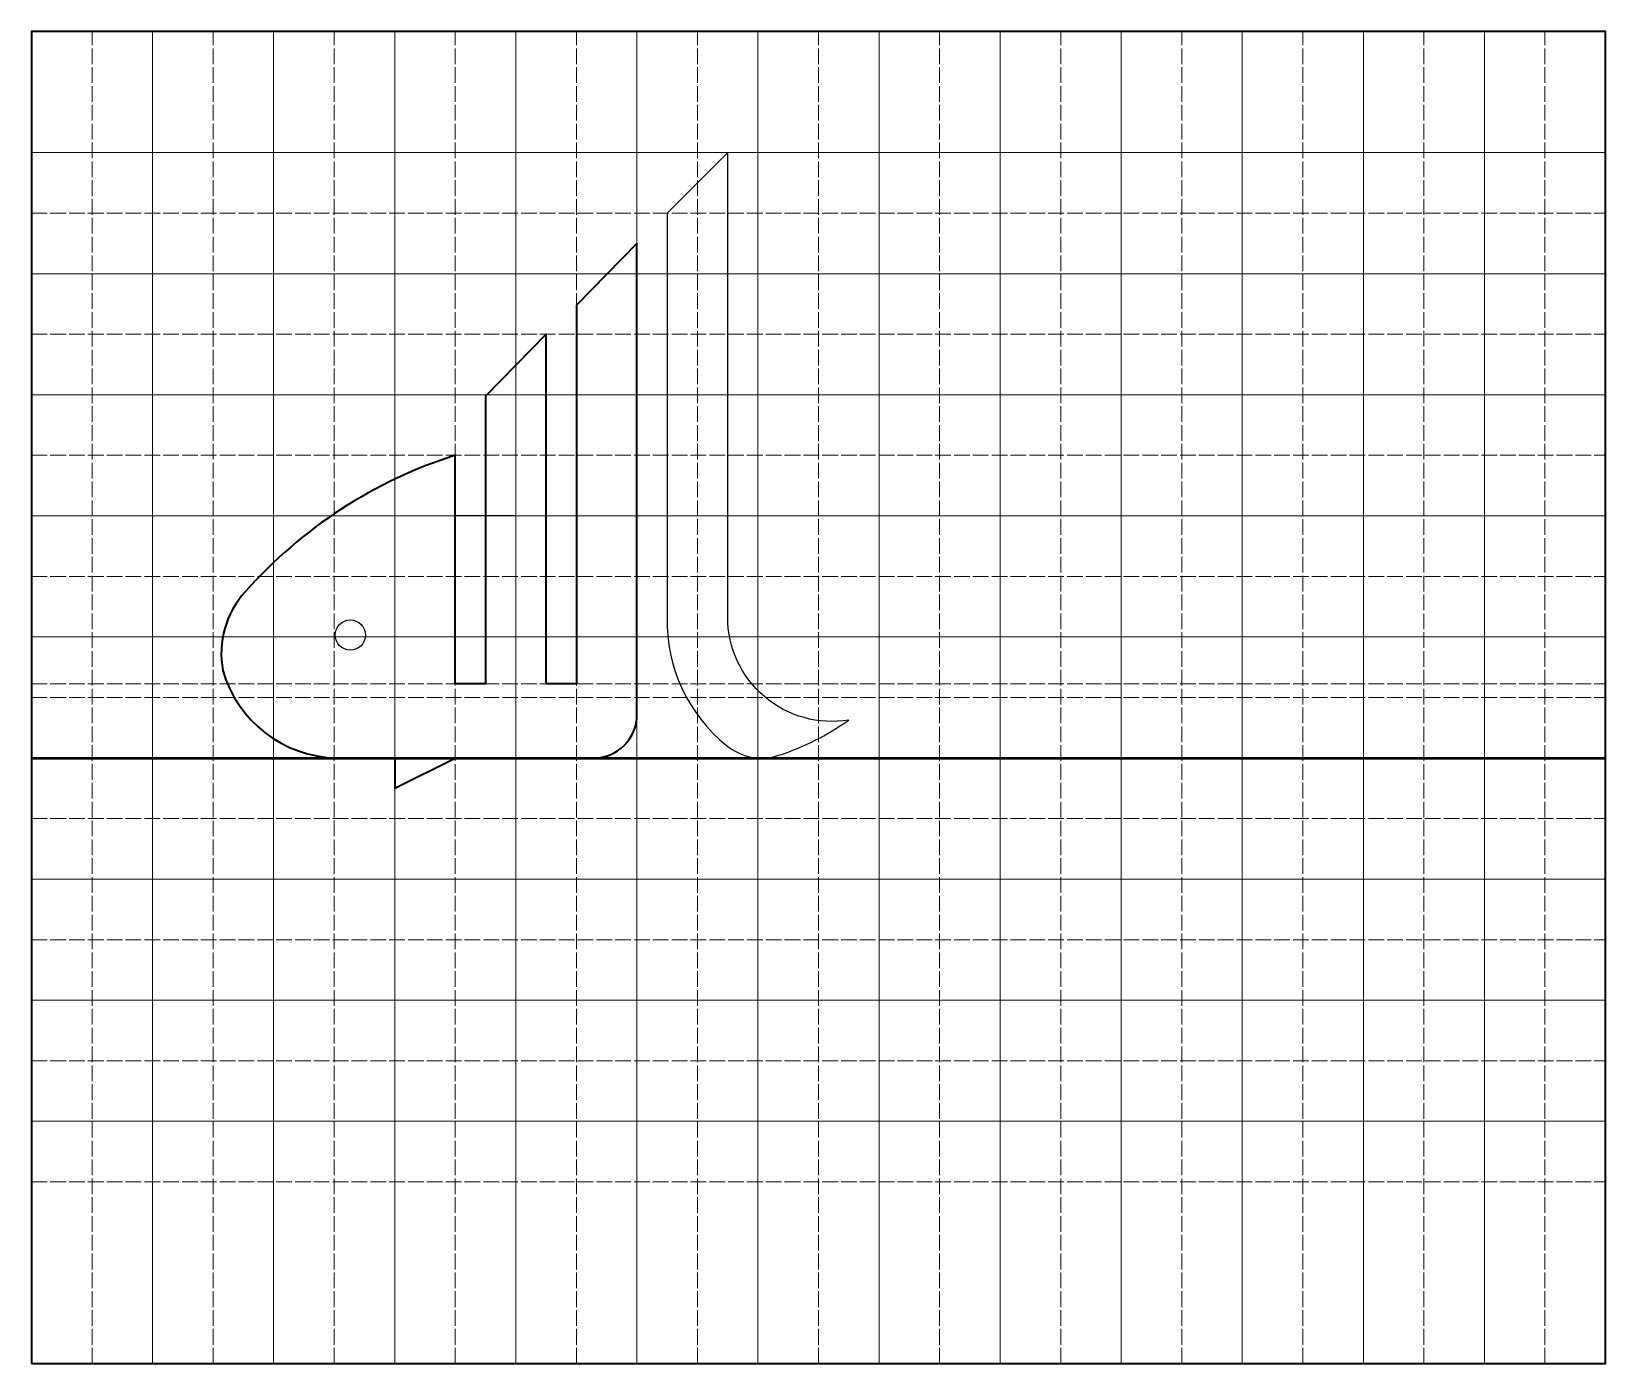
# Model space of a CAD drawing. Extents: x -15193 to 1764, y -39788 to 3595.
# Drawn here: x -15193 to -12645, y -33320 to -31164 of the extents above; entities that cross this region are included whole.
import ezdxf

# ---------------------------------------------------------------- set-up
doc = ezdxf.new("R2010")
doc.units = 0
doc.header["$LTSCALE"] = 20
doc.linetypes.add('DASHED', pattern=[1.524, 1.27, -0.254])
for name, color, linetype, lineweight in [('BASELINE', 5, 'Continuous', 50), ('CELL', 8, 'Continuous', 35), ('GLYPHS', 7, 'Continuous', 35), ('GRID_HALF', 9, 'DASHED', 0), ('GRID_NUQTA', 8, 'Continuous', 18), ('GUIDE_ALIF', 4, 'DASHED', 0), ('GUIDE_STROKE', 30, 'DASHED', 0)]:
    doc.layers.add(name, color=color, linetype=linetype, lineweight=lineweight)
doc.layers.add('EYES', color=7, linetype='Continuous')

msp = doc.modelspace()

# ---------------------------------------------------------------- linework, layer by layer
at = {"color": 3}
msp.add_lwpolyline([(-14163.7, -32112, 0.233), (-14067.6, -32319.6, 0.256971), (-13982.8, -32335.5, 0.0743), (-13869.7, -32278.6, -0.462505), (-14065.7, -32112), (-14065.7, -31360), (-14163.7, -31458)], format="xyb", close=True, dxfattribs=at)
at = {"layer": 'BASELINE'}
msp.add_line((-15192.7, -32340), (-12644.7, -32340), dxfattribs=at)
at = {"layer": 'CELL'}
msp.add_lwpolyline([(-15192.7, -33320), (-12644.7, -33320), (-12644.7, -31164), (-15192.7, -31164)], close=True, dxfattribs=at)
at = {"layer": 'EYES'}
msp.add_lwpolyline([(-14408.7, -31948), (-14506.7, -31948)], dxfattribs=at)
at = {"layer": 'EYES', "color": 3}
msp.add_circle((-14676.6, -32140.9), 24.5, dxfattribs=at)
at = {"layer": 'GLYPHS', "color": 3}
msp.add_lwpolyline([(-14846.2, -32070.5, 0.237321), (-14882.9, -32198.5, 0.326754), (-14699.2, -32340), (-14604.7, -32340), (-14604.7, -32389), (-14506.7, -32340), (-14282.7, -32340, 0.414214), (-14212.7, -32270), (-14212.7, -31507), (-14310.7, -31607), (-14310.7, -32220), (-14359.7, -32220), (-14359.7, -31654), (-14457.7, -31754), (-14457.7, -32220), (-14506.7, -32220), (-14506.7, -31850, 0.135529)], format="xyb", close=True, dxfattribs=at)
at = {"layer": 'GRID_HALF'}
for p, q in [((-15094.7, -33320), (-15094.7, -31164)), ((-14898.7, -33320), (-14898.7, -31164)), ((-14702.7, -33320), (-14702.7, -31164)), ((-14506.7, -33320), (-14506.7, -31164)), ((-14310.7, -33320), (-14310.7, -31164)), ((-14114.7, -33320), (-14114.7, -31164)), ((-13918.7, -33320), (-13918.7, -31164)), ((-13722.7, -33320), (-13722.7, -31164)), ((-13526.7, -33320), (-13526.7, -31164)), ((-13330.7, -33320), (-13330.7, -31164)), ((-13134.7, -33320), (-13134.7, -31164)), ((-12938.7, -33320), (-12938.7, -31164)), ((-12742.7, -33320), (-12742.7, -31164)), ((-15192.7, -31458), (-12644.7, -31458)), ((-15192.7, -31654), (-12644.7, -31654)), ((-15192.7, -31850), (-12644.7, -31850)), ((-15192.7, -32046), (-12644.7, -32046)), ((-15192.7, -32242), (-12644.7, -32242)), ((-15192.7, -32438), (-12644.7, -32438)), ((-15192.7, -32634), (-12644.7, -32634)), ((-15192.7, -32830), (-12644.7, -32830)), ((-15192.7, -33026), (-12644.7, -33026))]:
    msp.add_line(p, q, dxfattribs=at)
at = {"layer": 'GRID_NUQTA'}
for p, q in [((-15192.7, -33320), (-15192.7, -31164)), ((-14996.7, -33320), (-14996.7, -31164)), ((-14800.7, -33320), (-14800.7, -31164)), ((-14604.7, -33320), (-14604.7, -31164)), ((-14408.7, -33320), (-14408.7, -31164)), ((-14212.7, -33320), (-14212.7, -31164)), ((-14016.7, -33320), (-14016.7, -31164)), ((-13820.7, -33320), (-13820.7, -31164)), ((-13624.7, -33320), (-13624.7, -31164)), ((-13428.7, -33320), (-13428.7, -31164)), ((-13232.7, -33320), (-13232.7, -31164)), ((-13036.7, -33320), (-13036.7, -31164)), ((-12840.7, -33320), (-12840.7, -31164)), ((-15192.7, -31360), (-12644.7, -31360)), ((-15192.7, -31556), (-12644.7, -31556)), ((-15192.7, -31752), (-12644.7, -31752)), ((-15192.7, -31948), (-12644.7, -31948)), ((-15192.7, -32144), (-12644.7, -32144)), ((-15192.7, -32536), (-12644.7, -32536)), ((-15192.7, -32732), (-12644.7, -32732)), ((-15192.7, -32928), (-12644.7, -32928))]:
    msp.add_line(p, q, dxfattribs=at)
at = {"layer": 'GUIDE_ALIF'}
msp.add_line((-15192.7, -31360), (-12644.7, -31360), dxfattribs=at)
at = {"layer": 'GUIDE_STROKE'}
msp.add_line((-15192.7, -32220), (-12644.7, -32220), dxfattribs=at)

doc.saveas('drawing.dxf')
